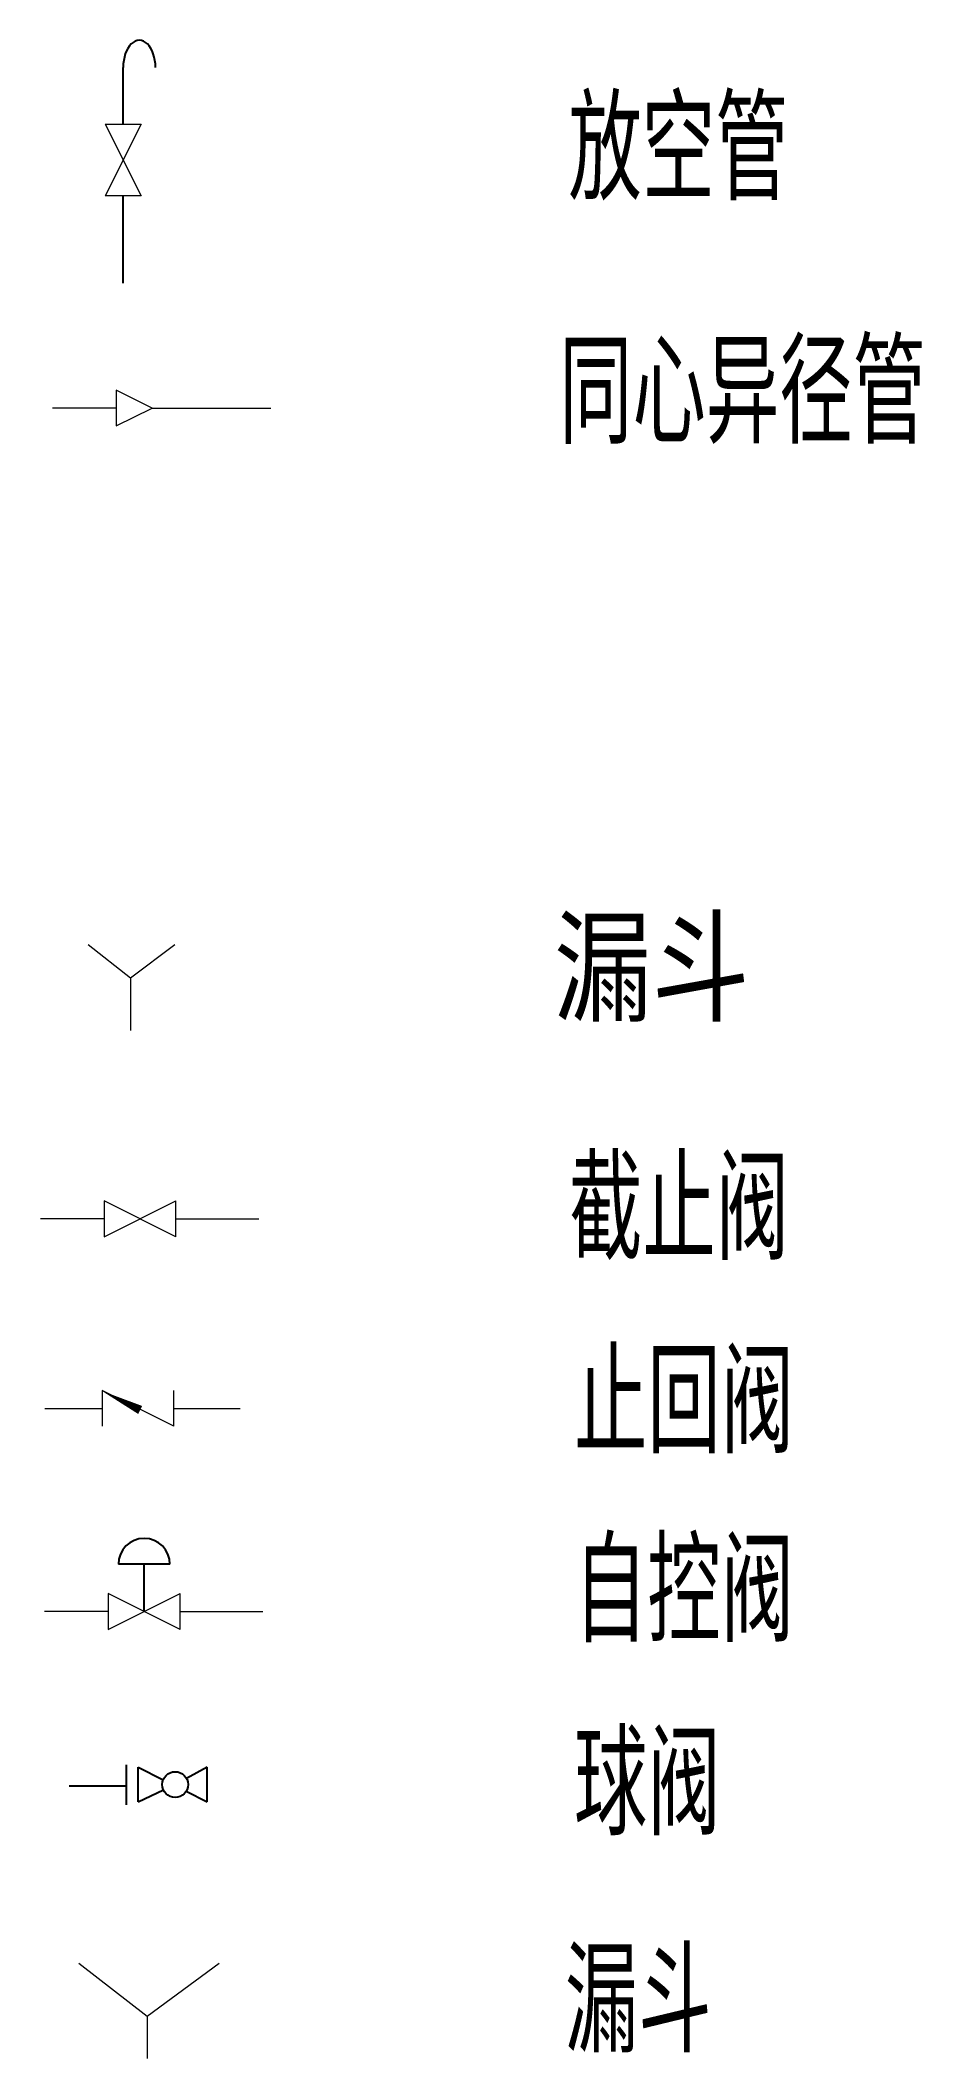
# Model space of a CAD drawing. Header units: inches. Extents: x 9135 to 19446, y -2384 to -733.
# Drawn here: x 11013 to 11062.2, y -845.3 to -732.7 of the extents above; entities that cross this region are included whole.
import ezdxf

# ---------------------------------------------------------------- set-up
doc = ezdxf.new("R2010")
doc.units = ezdxf.units.IN
doc.header["$MEASUREMENT"] = 0
for name, color, linetype, lineweight in [('1-主物流线-粗实线', 4, 'Continuous', 90), ('12-阀门与管件', 3, 'Continuous', 25), ('20-文本', 7, 'Continuous', 25), ('5-公用工程-冷却水与回水', 3, 'Continuous', 50), ('h-阀门管件', 3, 'Continuous', 18), ('o-管道进出', 7, 'Continuous', 18), ('r-图内文字', 7, 'Continuous', 18)]:
    doc.layers.add(name, color=color, linetype=linetype, lineweight=lineweight)
doc.styles.add('仿宋', font='simfang.ttf', dxfattribs={"width": 0.6})

msp = doc.modelspace()

# ---------------------------------------------------------------- texts
at = {"layer": 'r-图内文字', "color": 7, "char_height": 5, "attachment_point": 1, "style": '仿宋'}
for s, insert, width in [('\\pt3.5;放空管', (11042.48, -736.06), 50.8998), ('\\pxt0.49;同心异径管', (11041.96, -749.65), 52.0191), ('\\pt3.5;{\\W0.8; 漏斗}', (11038.95, -781.92), 51.156), ('\\pt2.45;截止阀', (11042.51, -795.23), 52.0191), ('\\pt3.5;止回阀', (11042.79, -806.02), 51.3862), ('\\pxt0.7;自控阀', (11042.79, -816.55), 51.3862), ('\\pxt0.7;球阀', (11042.79, -827.33), 51.3862), ('\\pxt0.7;漏斗', (11042.28, -839.46), 51.3862)]:
    msp.add_mtext(s, dxfattribs=dict(at, insert=insert, width=width))

# ---------------------------------------------------------------- linework, layer by layer
at = {"color": 7, "lineweight": 0}
for points in [[(11015.18, -840.02), (11018.99, -842.98)], [(11018.99, -842.98), (11023.01, -840.02)], [(11018.99, -842.98), (11018.99, -845.35)]]:
    msp.add_lwpolyline(points, dxfattribs=at)
at = {"layer": '1-主物流线-粗实线', "color": 7, "lineweight": 25}
for p, q in [((11018.48, -829.08), (11019.88, -829.78)), ((11018.48, -831.01), (11019.9, -830.35))]:
    msp.add_line(p, q, dxfattribs=at)
msp.add_circle((11020.55, -830.05), 0.719, dxfattribs=at)
at = {"layer": '12-阀门与管件', "color": 7}
for p, q in [((11020.26, -817.75), (11017.38, -817.75)), ((11018.82, -820.39), (11018.82, -817.75)), ((11017.84, -831.18), (11017.84, -828.95)), ((11018.48, -831.01), (11018.48, -829.08)), ((11022.34, -829.08), (11021.18, -829.71)), ((11022.34, -831.01), (11022.34, -829.08)), ((11021.16, -830.42), (11022.34, -831.01))]:
    msp.add_line(p, q, dxfattribs=at)
msp.add_arc((11018.82, -817.75), 1.44, 0, 180, dxfattribs=at)
at = {"layer": '20-文本', "color": 7}
for p, q in [((11017.65, -737.37), (11017.65, -734.2)), ((11017.65, -746.24), (11017.65, -741.37))]:
    msp.add_line(p, q, dxfattribs=at)
msp.add_ellipse((11018.55, -734.2), major_axis=(0, -1.52), ratio=0.593172, start_param=1.570796, end_param=4.712389, dxfattribs=at)
at = {"layer": '5-公用工程-冷却水与回水', "color": 7, "lineweight": 25}
msp.add_line((11017.84, -830.13), (11014.63, -830.13), dxfattribs=at)
at = {"layer": 'h-阀门管件', "color": 7}
for p, q in [((11016.64, -737.37), (11018.65, -737.37)), ((11018.65, -737.37), (11016.64, -741.37)), ((11016.64, -737.37), (11018.65, -741.37)), ((11018.65, -741.37), (11016.64, -741.37)), ((11019.26, -753.21), (11017.26, -752.21)), ((11017.26, -754.21), (11019.26, -753.21)), ((11015.69, -783.15), (11018.05, -785.01)), ((11018.05, -785.01), (11020.54, -783.15)), ((11018.05, -785.01), (11018.05, -787.95)), ((11020.59, -799.47), (11016.59, -797.47)), ((11016.59, -799.47), (11020.59, -797.47)), ((11020.47, -810.05), (11016.47, -808.05)), ((11020.82, -821.39), (11016.82, -819.39)), ((11016.82, -821.39), (11020.82, -819.39))]:
    msp.add_line(p, q, dxfattribs=at)
for points in [[(11017.26, -752.21), (11017.26, -754.21)], [(11017.26, -754.21), (11019.26, -753.21)], [(11016.59, -797.47), (11016.59, -799.47)], [(11020.59, -799.47), (11020.59, -797.47)], [(11016.47, -808.05), (11016.47, -810.05)], [(11020.47, -810.05), (11020.47, -808.05)], [(11016.82, -819.39), (11016.82, -821.39)], [(11020.82, -821.39), (11020.82, -819.39)]]:
    msp.add_lwpolyline(points, dxfattribs=at)
for points in [[(11016.47, -808.08, 0, 0.5, 0), (11018.6, -809.14, 0.5, 0.5, 0)], [(11020.47, -810.05, 0, 0.5, 0), (11020.47, -810.05, 0.5, 0.5, 0)], [(11020.47, -810.05, 0, 0.2, 0), (11020.47, -810.05, 0.2, 0.2, 0)]]:
    msp.add_lwpolyline(points, format="xyseb", dxfattribs=at)
at = {"layer": 'o-管道进出', "color": 7}
for p, q in [((11017.26, -753.21), (11013.71, -753.21)), ((11019.26, -753.21), (11025.88, -753.21)), ((11016.59, -798.47), (11013.03, -798.47)), ((11020.59, -798.47), (11025.21, -798.47)), ((11016.47, -809.07), (11013.29, -809.07)), ((11020.47, -809.05), (11024.17, -809.05)), ((11016.82, -820.39), (11013.27, -820.39)), ((11020.82, -820.39), (11025.44, -820.39))]:
    msp.add_line(p, q, dxfattribs=at)

msp.set_redraw_order([(e.dxf.handle, doc.entitydb.next_handle()) for e in msp.query("TEXT MTEXT ATTDEF DIMENSION ARC_DIMENSION")])  # texts and dimensions are drawn at this point

doc.saveas('drawing.dxf')
